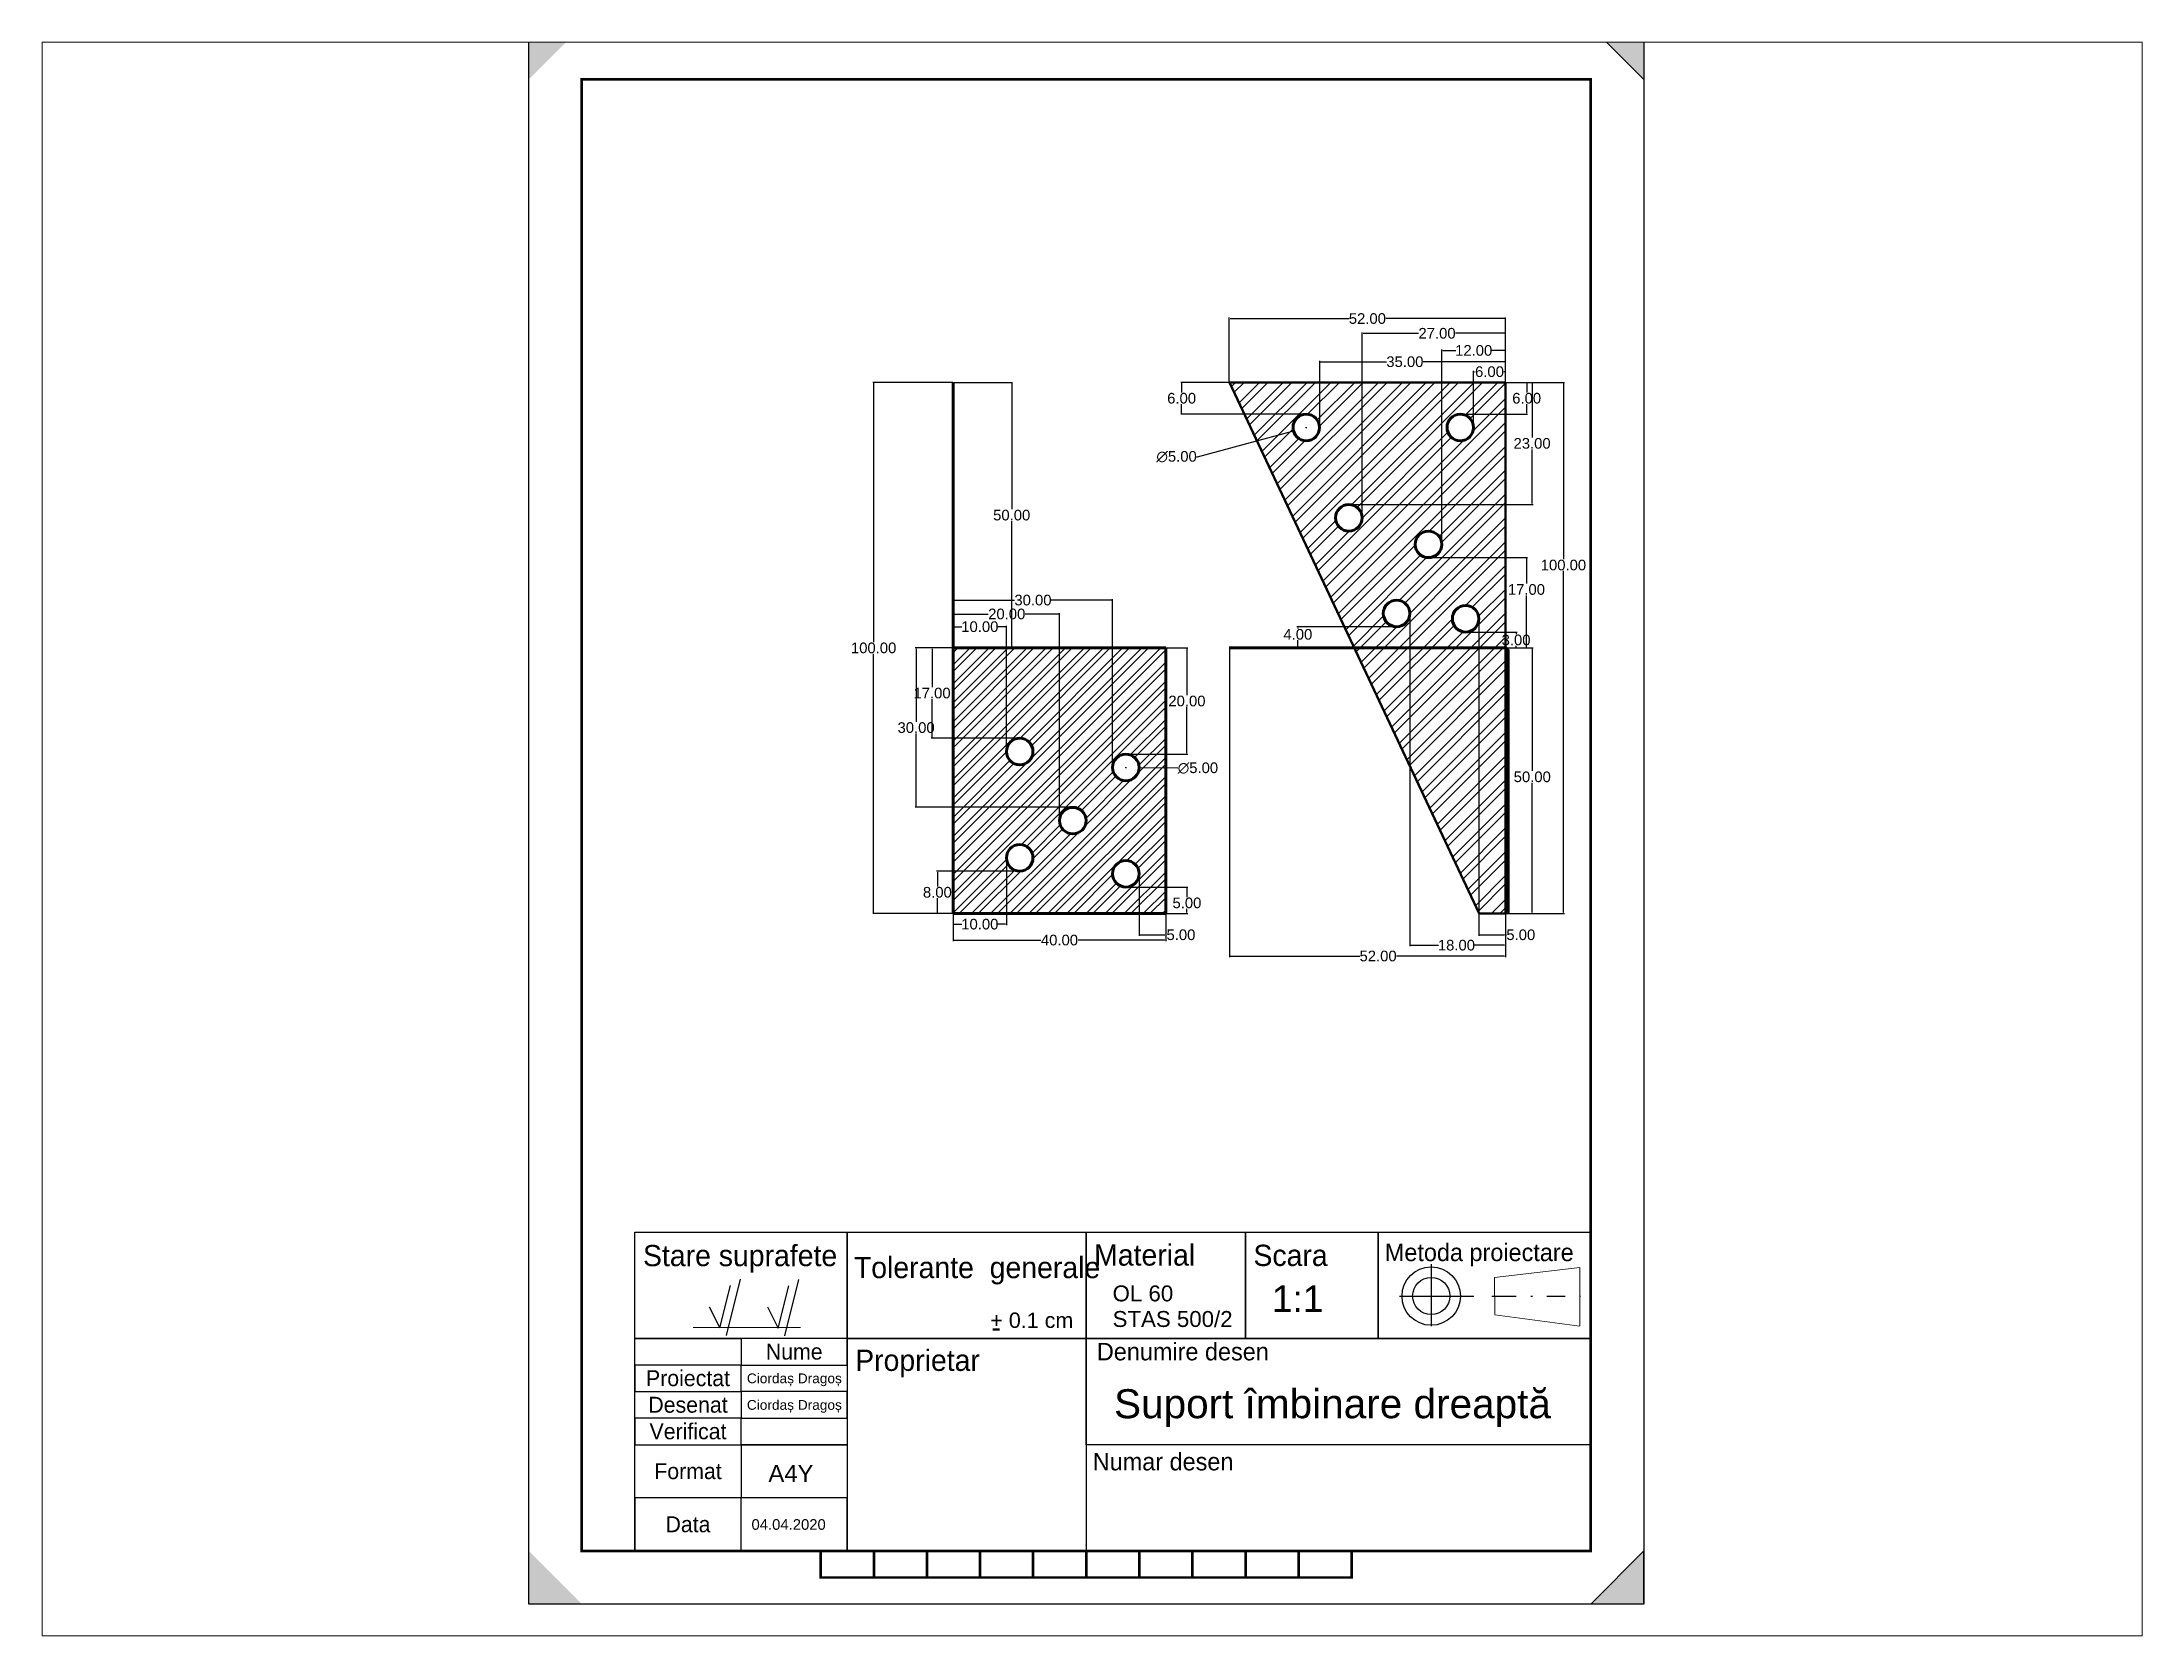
# Paper-space layout 'Layout2' of a CAD drawing. Header units: millimetres. Extents: x 26 to 231, y 20 to 176.
# The model-space entities are those that its viewports show. They can reach past a viewport. Long polylines and large blocks are cut down to what shows.
import ezdxf

# ---------------------------------------------------------------- set-up
doc = ezdxf.new("R2010")
doc.units = ezdxf.units.MM
doc.styles.get("Standard").update_dxf_attribs({"font": 'arial.ttf'})
doc.dimstyles.new('Copy of Standard', dxfattribs={"dimtxt": 2, "dimasz": 0.18, "dimexe": 0.18, "dimexo": 0.0625, "dimgap": 0.09, "dimtad": 0, "dimtih": 1, "dimtoh": 1, "dimzin": 0, "dimdsep": 46, "dimtxsty": 'Standard', "dimcen": 0.09, "dimadec": 0, "dimazin": 0, "dimtfac": 1, "dimtofl": 0, "dimtmove": 0, "dimatfit": 3, "dimfxl": 1, "dimtolj": 1, "dimtzin": 0, "dimarcsym": 0})

psp = doc.layouts.new('Layout2')

msp = doc.modelspace()

# ---------------------------------------------------------------- texts
at = {"color": 0, "lineweight": 20}
for s, height, p in [('OL 60', 3, (30805.442, 46090.537)), ('+ 0.1 cm', 2.8947, (30782.416, 46085.537)), ('STAS 500/2', 3, (30805.442, 46085.718)), ('-', 3.937, (30782.616, 46083.744)), ('A4Y', 3.211, (30740.626, 46056.537))]:
    msp.add_text(s, height=height, dxfattribs=at).set_placement(p)
for s, height, p in [('1:1', 5, (30835.442, 46088.537)), ('Ciordaș Dragoș', 1.84317, (30736.57, 46075.122)), ('Ciordaș Dragoș', 1.84317, (30736.57, 46070.122)), ('Suport îmbinare dreaptă', 5.4623, (30805.711, 46068.537)), ('04.04.2020', 2, (30737.442, 46047.537))]:
    msp.add_text(s, height=height).set_placement(p)
for s, width, heights, insert, char_height, attachment_point in [('\\pxqc,t11;{\\fBahnschrift|b0|i0|c0|p34;Stare suprafete}', 39.6218, [4.375], (30735.292, 46098.556), 4, 5), ('{\\fBahnschrift|b0|i0|c0|p34; Material}', 30, [1.674], (30800.481, 46101.267), 4, 1), ('{\\fBahnschrift|b0|i0|c0|p34; Scara}', 25, [0], (30830.481, 46101.196), 4, 1), ('{\\fBahnschrift|b0|i0|c0|p34; Metoda proiectare}', 40, [0], (30855.481, 46101.412), 3.3, 1), ('{\\fBahnschrift|b0|i0|c0|p34;Tolerante  generale}', 45, [0], (30756.722, 46096.308), 4, 4), ('\\pxqc;{\\fBahnschrift|b0|i0|c0|p34;Nume}', 20, [0], (30745.481, 46081.056), 3, 5), ('{\\fBahnschrift|b0|i0|c0|p34; Proprietar}', 45, [0], (30755.481, 46081.444), 4, 1), ('{\\fBahnschrift|b0|i0|c0|p34;Denumire desen}', 36.40029, [6.189], (30802.481, 46081.056), 3.3, 4), ('\\pxqc;{\\fBahnschrift|b0|i0|c0|p34;Proiectat}', 20, [0], (30725.481, 46076.056), 3, 5), ('{\\fBahnschrift|b0|i0|c0|p34;Desenat}', 20, [0], (30725.481, 46071.056), 3, 5), ('\\pxqc;{\\fBahnschrift|b0|i0|c0|p34;Verificat}', 20, [0], (30725.481, 46066.056), 3, 5), ('\\pxqc;{\\fBahnschrift|b0|i0|c0|p34;Format}', 20, [0], (30725.481, 46058.556), 3, 5), ('{\\fBahnschrift|b0|i0|c0|p34; Numar desen}', 36.36147, [8.047], (30800.481, 46060.345), 3.3, 4), ('\\pxqc;{\\fBahnschrift|b0|i0|c0|p34;Data}', 20, [0], (30725.481, 46048.556), 3, 5)]:
    msp.add_mtext_dynamic_manual_height_columns(s, width=width, gutter_width=12.5, heights=heights, dxfattribs=dict(insert=insert, char_height=char_height, attachment_point=attachment_point))

# ---------------------------------------------------------------- blocks, each defined once
blk = doc.blocks.new('CERCURI')
at = {"color": 0, "lineweight": 140}
for centre in [(137.25, 210.82), (137.25, 190.82)]:
    blk.add_circle(centre, 2.5, dxfattribs=at)
blk = doc.blocks.new('*D2')
at = {"color": 0, "lineweight": -2, "transparency": 16777216}
for p, q in [((30808.5, 46168.54), (30819.62, 46168.54)), ((30819.44, 46168.36), (30819.44, 46166.65)), ((30808.5, 46163.54), (30819.62, 46163.54)), ((30819.44, 46163.72), (30819.44, 46164.43))]:
    blk.add_line(p, q, dxfattribs=at)
at = {"color": 0, "lineweight": 20, "transparency": 16777216}
for points in [[(30819.41, 46168.36), (30819.47, 46168.36), (30819.44, 46168.54)], [(30819.41, 46163.72), (30819.47, 46163.72), (30819.44, 46163.54)]]:
    blk.add_solid(points, dxfattribs=at)
at = {"layer": 'Defpoints', "color": 0, "lineweight": 20, "transparency": 16777216}
for p in [(30808.44, 46168.54), (30808.44, 46163.54), (30819.44, 46163.54)]:
    blk.add_point(p, dxfattribs=at)
at = {"color": 0, "lineweight": 20, "transparency": 16777216, "insert": (30819.44, 46165.54), "char_height": 2, "attachment_point": 5}
blk.add_mtext('\\A1;5.00', dxfattribs=at)
blk = doc.blocks.new('*D3')
at = {"color": 0, "lineweight": -2, "transparency": 16777216}
for p, q in [((30788.38, 46171.54), (30772.26, 46171.54)), ((30772.44, 46171.36), (30772.44, 46168.65)), ((30788.38, 46163.54), (30772.26, 46163.54)), ((30772.44, 46163.72), (30772.44, 46166.43))]:
    blk.add_line(p, q, dxfattribs=at)
at = {"color": 0, "lineweight": 20, "transparency": 16777216}
for points in [[(30772.41, 46171.36), (30772.47, 46171.36), (30772.44, 46171.54)], [(30772.41, 46163.72), (30772.47, 46163.72), (30772.44, 46163.54)]]:
    blk.add_solid(points, dxfattribs=at)
at = {"layer": 'Defpoints', "color": 0, "lineweight": 20, "transparency": 16777216}
for p in [(30788.44, 46171.54), (30772.44, 46163.54), (30788.44, 46163.54)]:
    blk.add_point(p, dxfattribs=at)
at = {"color": 0, "lineweight": 20, "transparency": 16777216, "insert": (30772.44, 46167.54), "char_height": 2, "attachment_point": 5}
blk.add_mtext('\\A1;8.00', dxfattribs=at)
blk = doc.blocks.new('*D4')
at = {"color": 0, "lineweight": -2, "transparency": 16777216}
for p, q in [((30788.38, 46213.54), (30771.26, 46213.54)), ((30771.44, 46213.36), (30771.44, 46206.15)), ((30771.44, 46196.72), (30771.44, 46203.93)), ((30788.38, 46196.54), (30771.26, 46196.54))]:
    blk.add_line(p, q, dxfattribs=at)
at = {"color": 0, "lineweight": 20, "transparency": 16777216}
for points in [[(30771.41, 46213.36), (30771.47, 46213.36), (30771.44, 46213.54)], [(30771.41, 46196.72), (30771.47, 46196.72), (30771.44, 46196.54)]]:
    blk.add_solid(points, dxfattribs=at)
at = {"layer": 'Defpoints', "color": 0, "lineweight": 20, "transparency": 16777216}
for p in [(30771.44, 46213.54), (30788.44, 46213.54), (30788.44, 46196.54)]:
    blk.add_point(p, dxfattribs=at)
at = {"color": 0, "lineweight": 20, "transparency": 16777216, "insert": (30771.44, 46205.04), "char_height": 2, "attachment_point": 5}
blk.add_mtext('\\A1;17.00', dxfattribs=at)
blk = doc.blocks.new('*D5')
at = {"color": 0, "lineweight": -2, "transparency": 16777216}
for p, q in [((30798.38, 46213.54), (30768.26, 46213.54)), ((30768.44, 46213.36), (30768.44, 46199.65)), ((30768.44, 46183.72), (30768.44, 46197.43)), ((30798.38, 46183.54), (30768.26, 46183.54))]:
    blk.add_line(p, q, dxfattribs=at)
at = {"color": 0, "lineweight": 20, "transparency": 16777216}
for points in [[(30768.41, 46213.36), (30768.47, 46213.36), (30768.44, 46213.54)], [(30768.41, 46183.72), (30768.47, 46183.72), (30768.44, 46183.54)]]:
    blk.add_solid(points, dxfattribs=at)
at = {"layer": 'Defpoints', "color": 0, "lineweight": 20, "transparency": 16777216}
for p in [(30768.44, 46213.54), (30798.44, 46213.54), (30798.44, 46183.54)]:
    blk.add_point(p, dxfattribs=at)
at = {"color": 0, "lineweight": 20, "transparency": 16777216, "insert": (30768.44, 46198.54), "char_height": 2, "attachment_point": 5}
blk.add_mtext('\\A1;30.00', dxfattribs=at)
blk = doc.blocks.new('*D6')
at = {"color": 0, "lineweight": -2, "transparency": 16777216}
for p, q in [((30775.44, 46163.47), (30775.44, 46158.36)), ((30815.44, 46163.47), (30815.44, 46158.36)), ((30775.62, 46158.54), (30791.94, 46158.54)), ((30815.26, 46158.54), (30798.94, 46158.54))]:
    blk.add_line(p, q, dxfattribs=at)
at = {"color": 0, "lineweight": 20, "transparency": 16777216}
for points in [[(30775.62, 46158.57), (30775.62, 46158.51), (30775.44, 46158.54)], [(30815.26, 46158.57), (30815.26, 46158.51), (30815.44, 46158.54)]]:
    blk.add_solid(points, dxfattribs=at)
at = {"layer": 'Defpoints', "color": 0, "lineweight": 20, "transparency": 16777216}
for p in [(30775.44, 46163.54), (30815.44, 46163.54), (30815.44, 46158.54)]:
    blk.add_point(p, dxfattribs=at)
at = {"color": 0, "lineweight": 20, "transparency": 16777216, "insert": (30795.44, 46158.54), "char_height": 2, "attachment_point": 5}
blk.add_mtext('\\A1;40.00', dxfattribs=at)
blk = doc.blocks.new('*D7')
at = {"color": 0, "lineweight": -2, "transparency": 16777216}
for p, q in [((30775.38, 46263.54), (30760.26, 46263.54)), ((30760.44, 46263.36), (30760.44, 46214.65)), ((30760.44, 46163.72), (30760.44, 46212.43)), ((30775.38, 46163.54), (30760.26, 46163.54))]:
    blk.add_line(p, q, dxfattribs=at)
at = {"color": 0, "lineweight": 20, "transparency": 16777216}
for points in [[(30760.41, 46263.36), (30760.47, 46263.36), (30760.44, 46263.54)], [(30760.41, 46163.72), (30760.47, 46163.72), (30760.44, 46163.54)]]:
    blk.add_solid(points, dxfattribs=at)
at = {"layer": 'Defpoints', "color": 0, "lineweight": 20, "transparency": 16777216}
for p in [(30775.44, 46263.54), (30760.44, 46163.54), (30775.44, 46163.54)]:
    blk.add_point(p, dxfattribs=at)
at = {"color": 0, "lineweight": 20, "transparency": 16777216, "insert": (30760.44, 46213.54), "char_height": 2, "attachment_point": 5}
blk.add_mtext('\\A1;100.00', dxfattribs=at)
blk = doc.blocks.new('*D8')
at = {"color": 0, "lineweight": -2, "transparency": 16777216}
for p, q in [((30807.85, 46191.04), (30808.03, 46191.04)), ((30807.94, 46190.95), (30807.94, 46191.13)), ((30817.73, 46190.92), (30810.62, 46191))]:
    blk.add_line(p, q, dxfattribs=at)
at = {"color": 0, "lineweight": 20, "transparency": 16777216}
blk.add_solid([(30810.62, 46191.03), (30810.62, 46190.97), (30810.44, 46191.01)], dxfattribs=at)
at = {"layer": 'Defpoints', "color": 0, "lineweight": 20, "transparency": 16777216}
for p in [(30805.44, 46191.07), (30810.44, 46191.01)]:
    blk.add_point(p, dxfattribs=at)
at = {"color": 0, "lineweight": 20, "transparency": 16777216, "insert": (30821.51, 46190.92), "char_height": 2, "attachment_point": 5}
blk.add_mtext('\\A1;∅5.00', dxfattribs=at)
blk = doc.blocks.new('*D9')
at = {"color": 0, "lineweight": -2, "transparency": 16777216}
for p, q in [((30807.5, 46213.54), (30819.62, 46213.54)), ((30819.44, 46213.36), (30819.44, 46204.65)), ((30819.44, 46193.72), (30819.44, 46202.43)), ((30807.5, 46193.54), (30819.62, 46193.54))]:
    blk.add_line(p, q, dxfattribs=at)
at = {"color": 0, "lineweight": 20, "transparency": 16777216}
for points in [[(30819.41, 46213.36), (30819.47, 46213.36), (30819.44, 46213.54)], [(30819.41, 46193.72), (30819.47, 46193.72), (30819.44, 46193.54)]]:
    blk.add_solid(points, dxfattribs=at)
at = {"layer": 'Defpoints', "color": 0, "lineweight": 20, "transparency": 16777216}
for p in [(30807.44, 46213.54), (30819.44, 46213.54), (30807.44, 46193.54)]:
    blk.add_point(p, dxfattribs=at)
at = {"color": 0, "lineweight": 20, "transparency": 16777216, "insert": (30819.44, 46203.54), "char_height": 2, "attachment_point": 5}
blk.add_mtext('\\A1;20.00', dxfattribs=at)
blk = doc.blocks.new('*D10')
at = {"color": 0, "lineweight": -2, "transparency": 16777216}
for p, q in [((30775.5, 46263.54), (30786.62, 46263.54)), ((30786.44, 46263.36), (30786.44, 46239.65)), ((30786.44, 46213.72), (30786.44, 46237.43)), ((30775.5, 46213.54), (30786.62, 46213.54))]:
    blk.add_line(p, q, dxfattribs=at)
at = {"color": 0, "lineweight": 20, "transparency": 16777216}
for points in [[(30786.41, 46263.36), (30786.47, 46263.36), (30786.44, 46263.54)], [(30786.41, 46213.72), (30786.47, 46213.72), (30786.44, 46213.54)]]:
    blk.add_solid(points, dxfattribs=at)
at = {"layer": 'Defpoints', "color": 0, "lineweight": 20, "transparency": 16777216}
for p in [(30775.44, 46263.54), (30775.44, 46213.54), (30786.44, 46213.54)]:
    blk.add_point(p, dxfattribs=at)
at = {"color": 0, "lineweight": 20, "transparency": 16777216, "insert": (30786.44, 46238.54), "char_height": 2, "attachment_point": 5}
blk.add_mtext('\\A1;50.00', dxfattribs=at)
blk = doc.blocks.new('*D11')
at = {"color": 0, "lineweight": -2, "transparency": 16777216}
for p, q in [((30827.42, 46263.6), (30827.42, 46275.72)), ((30827.6, 46275.54), (30849.96, 46275.54)), ((30879.24, 46275.54), (30856.88, 46275.54)), ((30879.42, 46263.6), (30879.42, 46275.72))]:
    blk.add_line(p, q, dxfattribs=at)
at = {"color": 0, "lineweight": 20, "transparency": 16777216}
for points in [[(30827.6, 46275.57), (30827.6, 46275.51), (30827.42, 46275.54)], [(30879.24, 46275.57), (30879.24, 46275.51), (30879.42, 46275.54)]]:
    blk.add_solid(points, dxfattribs=at)
at = {"layer": 'Defpoints', "color": 0, "lineweight": 20, "transparency": 16777216}
for p in [(30879.42, 46275.54), (30827.42, 46263.54), (30879.42, 46263.54)]:
    blk.add_point(p, dxfattribs=at)
at = {"color": 0, "lineweight": 20, "transparency": 16777216, "insert": (30853.42, 46275.54), "char_height": 2, "attachment_point": 5}
blk.add_mtext('\\A1;52.00', dxfattribs=at)
blk = doc.blocks.new('*D12')
at = {"color": 0, "lineweight": -2, "transparency": 16777216}
for p, q in [((30879.48, 46263.54), (30890.52, 46263.54)), ((30890.34, 46263.36), (30890.34, 46230.25)), ((30890.34, 46163.72), (30890.34, 46228.03)), ((30879.48, 46163.54), (30890.52, 46163.54))]:
    blk.add_line(p, q, dxfattribs=at)
at = {"color": 0, "lineweight": 20, "transparency": 16777216}
for points in [[(30890.31, 46263.36), (30890.37, 46263.36), (30890.34, 46263.54)], [(30890.31, 46163.72), (30890.37, 46163.72), (30890.34, 46163.54)]]:
    blk.add_solid(points, dxfattribs=at)
at = {"layer": 'Defpoints', "color": 0, "lineweight": 20, "transparency": 16777216}
for p in [(30879.42, 46263.54), (30879.42, 46163.54), (30890.34, 46163.54)]:
    blk.add_point(p, dxfattribs=at)
at = {"color": 0, "lineweight": 20, "transparency": 16777216, "insert": (30890.34, 46229.14), "char_height": 2, "attachment_point": 5}
blk.add_mtext('\\A1;100.00', dxfattribs=at)
blk = doc.blocks.new('*D13')
at = {"color": 0, "lineweight": -2, "transparency": 16777216}
for p, q in [((30872.48, 46216.54), (30881.6, 46216.54)), ((30881.42, 46216.36), (30881.42, 46216.15)), ((30872.48, 46213.54), (30881.6, 46213.54)), ((30881.42, 46213.72), (30881.42, 46213.93))]:
    blk.add_line(p, q, dxfattribs=at)
at = {"color": 0, "lineweight": 20, "transparency": 16777216}
for points in [[(30881.39, 46216.36), (30881.45, 46216.36), (30881.42, 46216.54)], [(30881.39, 46213.72), (30881.45, 46213.72), (30881.42, 46213.54)]]:
    blk.add_solid(points, dxfattribs=at)
at = {"layer": 'Defpoints', "color": 0, "lineweight": 20, "transparency": 16777216}
for p in [(30872.42, 46216.54), (30872.42, 46213.54), (30881.42, 46213.54)]:
    blk.add_point(p, dxfattribs=at)
at = {"color": 0, "lineweight": 20, "transparency": 16777216, "insert": (30881.42, 46215.04), "char_height": 2, "attachment_point": 5}
blk.add_mtext('\\A1;3.00', dxfattribs=at)
blk = doc.blocks.new('*D14')
at = {"color": 0, "lineweight": -2, "transparency": 16777216}
for p, q in [((30865.48, 46230.54), (30883.55, 46230.54)), ((30883.37, 46230.36), (30883.37, 46225.65)), ((30883.37, 46213.72), (30883.37, 46223.43)), ((30865.48, 46213.54), (30883.55, 46213.54))]:
    blk.add_line(p, q, dxfattribs=at)
at = {"color": 0, "lineweight": 20, "transparency": 16777216}
for points in [[(30883.34, 46230.36), (30883.4, 46230.36), (30883.37, 46230.54)], [(30883.34, 46213.72), (30883.4, 46213.72), (30883.37, 46213.54)]]:
    blk.add_solid(points, dxfattribs=at)
at = {"layer": 'Defpoints', "color": 0, "lineweight": 20, "transparency": 16777216}
for p in [(30865.42, 46230.54), (30865.42, 46213.54), (30883.37, 46213.54)]:
    blk.add_point(p, dxfattribs=at)
at = {"color": 0, "lineweight": 20, "transparency": 16777216, "insert": (30883.37, 46224.54), "char_height": 2, "attachment_point": 5}
blk.add_mtext('\\A1;17.00', dxfattribs=at)
blk = doc.blocks.new('*D15')
at = {"color": 0, "lineweight": -2, "transparency": 16777216}
for p, q in [((30871.48, 46263.54), (30883.6, 46263.54)), ((30883.42, 46263.36), (30883.42, 46261.65)), ((30883.42, 46257.72), (30883.42, 46259.43)), ((30871.48, 46257.54), (30883.6, 46257.54))]:
    blk.add_line(p, q, dxfattribs=at)
at = {"color": 0, "lineweight": 20, "transparency": 16777216}
for points in [[(30883.39, 46263.36), (30883.45, 46263.36), (30883.42, 46263.54)], [(30883.39, 46257.72), (30883.45, 46257.72), (30883.42, 46257.54)]]:
    blk.add_solid(points, dxfattribs=at)
at = {"layer": 'Defpoints', "color": 0, "lineweight": 20, "transparency": 16777216}
for p in [(30871.42, 46263.54), (30883.42, 46263.54), (30871.42, 46257.54)]:
    blk.add_point(p, dxfattribs=at)
at = {"color": 0, "lineweight": 20, "transparency": 16777216, "insert": (30883.42, 46260.54), "char_height": 2, "attachment_point": 5}
blk.add_mtext('\\A1;6.00', dxfattribs=at)
blk = doc.blocks.new('*D16')
at = {"color": 0, "lineweight": -2, "transparency": 16777216}
for p, q in [((30775.44, 46190.6), (30775.44, 46222.72)), ((30775.62, 46222.54), (30786.98, 46222.54)), ((30805.26, 46222.54), (30793.9, 46222.54)), ((30805.44, 46190.6), (30805.44, 46222.72))]:
    blk.add_line(p, q, dxfattribs=at)
at = {"color": 0, "lineweight": 20, "transparency": 16777216}
for points in [[(30775.62, 46222.57), (30775.62, 46222.51), (30775.44, 46222.54)], [(30805.26, 46222.57), (30805.26, 46222.51), (30805.44, 46222.54)]]:
    blk.add_solid(points, dxfattribs=at)
at = {"layer": 'Defpoints', "color": 0, "lineweight": 20, "transparency": 16777216}
for p in [(30775.44, 46222.54), (30775.44, 46190.54), (30805.44, 46190.54)]:
    blk.add_point(p, dxfattribs=at)
at = {"color": 0, "lineweight": 20, "transparency": 16777216, "insert": (30790.44, 46222.54), "char_height": 2, "attachment_point": 5}
blk.add_mtext('\\A1;30.00', dxfattribs=at)
blk = doc.blocks.new('*D17')
at = {"color": 0, "lineweight": -2, "transparency": 16777216}
for p, q in [((30873.42, 46255.6), (30873.42, 46265.72)), ((30879.42, 46255.6), (30879.42, 46265.72)), ((30873.6, 46265.54), (30873.73, 46265.54)), ((30879.24, 46265.54), (30879.11, 46265.54))]:
    blk.add_line(p, q, dxfattribs=at)
at = {"color": 0, "lineweight": 20, "transparency": 16777216}
for points in [[(30873.6, 46265.57), (30873.6, 46265.51), (30873.42, 46265.54)], [(30879.24, 46265.57), (30879.24, 46265.51), (30879.42, 46265.54)]]:
    blk.add_solid(points, dxfattribs=at)
at = {"layer": 'Defpoints', "color": 0, "lineweight": 20, "transparency": 16777216}
for p in [(30879.42, 46265.54), (30873.42, 46255.54), (30879.42, 46255.54)]:
    blk.add_point(p, dxfattribs=at)
at = {"color": 0, "lineweight": 20, "transparency": 16777216, "insert": (30876.42, 46265.54), "char_height": 2, "attachment_point": 5}
blk.add_mtext('\\A1;6.00', dxfattribs=at)
blk = doc.blocks.new('*D18')
at = {"color": 0, "lineweight": -2, "transparency": 16777216}
for p, q in [((30852.42, 46237.6), (30852.42, 46272.95)), ((30852.6, 46272.77), (30863.06, 46272.77)), ((30879.24, 46272.77), (30870.02, 46272.77)), ((30879.42, 46237.6), (30879.42, 46272.95))]:
    blk.add_line(p, q, dxfattribs=at)
at = {"color": 0, "lineweight": 20, "transparency": 16777216}
for points in [[(30852.6, 46272.8), (30852.6, 46272.74), (30852.42, 46272.77)], [(30879.24, 46272.8), (30879.24, 46272.74), (30879.42, 46272.77)]]:
    blk.add_solid(points, dxfattribs=at)
at = {"layer": 'Defpoints', "color": 0, "lineweight": 20, "transparency": 16777216}
for p in [(30879.42, 46272.77), (30852.42, 46237.54), (30879.42, 46237.54)]:
    blk.add_point(p, dxfattribs=at)
at = {"color": 0, "lineweight": 20, "transparency": 16777216, "insert": (30866.54, 46272.77), "char_height": 2, "attachment_point": 5}
blk.add_mtext('\\A1;27.00', dxfattribs=at)
blk = doc.blocks.new('*D19')
at = {"color": 0, "lineweight": -2, "transparency": 16777216}
for p, q in [((30775.44, 46193.6), (30775.44, 46217.72)), ((30775.62, 46217.54), (30777.08, 46217.54)), ((30785.26, 46217.54), (30783.81, 46217.54)), ((30785.44, 46193.6), (30785.44, 46217.72))]:
    blk.add_line(p, q, dxfattribs=at)
at = {"color": 0, "lineweight": 20, "transparency": 16777216}
for points in [[(30775.62, 46217.57), (30775.62, 46217.51), (30775.44, 46217.54)], [(30785.26, 46217.57), (30785.26, 46217.51), (30785.44, 46217.54)]]:
    blk.add_solid(points, dxfattribs=at)
at = {"layer": 'Defpoints', "color": 0, "lineweight": 20, "transparency": 16777216}
for p in [(30775.44, 46217.54), (30775.44, 46193.54), (30785.44, 46193.54)]:
    blk.add_point(p, dxfattribs=at)
at = {"color": 0, "lineweight": 20, "transparency": 16777216, "insert": (30780.44, 46217.54), "char_height": 2, "attachment_point": 5}
blk.add_mtext('\\A1;10.00', dxfattribs=at)
blk = doc.blocks.new('*D20')
at = {"color": 0, "lineweight": -2, "transparency": 16777216}
for p, q in [((30775.44, 46180.6), (30775.44, 46220.11)), ((30775.62, 46219.93), (30782.03, 46219.93)), ((30795.26, 46219.93), (30788.99, 46219.93)), ((30795.44, 46180.6), (30795.44, 46220.11))]:
    blk.add_line(p, q, dxfattribs=at)
at = {"color": 0, "lineweight": 20, "transparency": 16777216}
for points in [[(30775.62, 46219.96), (30775.62, 46219.9), (30775.44, 46219.93)], [(30795.26, 46219.96), (30795.26, 46219.9), (30795.44, 46219.93)]]:
    blk.add_solid(points, dxfattribs=at)
at = {"layer": 'Defpoints', "color": 0, "lineweight": 20, "transparency": 16777216}
for p in [(30775.44, 46219.93), (30775.44, 46180.54), (30795.44, 46180.54)]:
    blk.add_point(p, dxfattribs=at)
at = {"color": 0, "lineweight": 20, "transparency": 16777216, "insert": (30785.51, 46219.93), "char_height": 2, "attachment_point": 5}
blk.add_mtext('\\A1;20.00', dxfattribs=at)
blk = doc.blocks.new('*D21')
at = {"color": 0, "lineweight": -2, "transparency": 16777216}
for p, q in [((30775.44, 46174.47), (30775.44, 46161.36)), ((30785.44, 46174.47), (30785.44, 46161.36)), ((30775.62, 46161.54), (30777.08, 46161.54)), ((30785.26, 46161.54), (30783.81, 46161.54))]:
    blk.add_line(p, q, dxfattribs=at)
at = {"color": 0, "lineweight": 20, "transparency": 16777216}
for points in [[(30775.62, 46161.57), (30775.62, 46161.51), (30775.44, 46161.54)], [(30785.26, 46161.57), (30785.26, 46161.51), (30785.44, 46161.54)]]:
    blk.add_solid(points, dxfattribs=at)
at = {"layer": 'Defpoints', "color": 0, "lineweight": 20, "transparency": 16777216}
for p in [(30775.44, 46174.54), (30785.44, 46174.54), (30775.44, 46161.54)]:
    blk.add_point(p, dxfattribs=at)
at = {"color": 0, "lineweight": 20, "transparency": 16777216, "insert": (30780.44, 46161.54), "char_height": 2, "attachment_point": 5}
blk.add_mtext('\\A1;10.00', dxfattribs=at)
blk = doc.blocks.new('*D22')
at = {"color": 0, "lineweight": -2, "transparency": 16777216}
for p, q in [((30810.44, 46170.47), (30810.44, 46159.36)), ((30815.44, 46170.47), (30815.44, 46159.36)), ((30810.62, 46159.54), (30815.26, 46159.54)), ((30815.44, 46159.54), (30815.62, 46159.54))]:
    blk.add_line(p, q, dxfattribs=at)
at = {"color": 0, "lineweight": 20, "transparency": 16777216}
for points in [[(30810.62, 46159.57), (30810.62, 46159.51), (30810.44, 46159.54)], [(30815.26, 46159.57), (30815.26, 46159.51), (30815.44, 46159.54)]]:
    blk.add_solid(points, dxfattribs=at)
at = {"layer": 'Defpoints', "color": 0, "lineweight": 20, "transparency": 16777216}
for p in [(30810.44, 46170.54), (30815.44, 46170.54), (30815.44, 46159.54)]:
    blk.add_point(p, dxfattribs=at)
at = {"color": 0, "lineweight": 20, "transparency": 16777216, "insert": (30818.31, 46159.54), "char_height": 2, "attachment_point": 5}
blk.add_mtext('\\A1;5.00', dxfattribs=at)
blk = doc.blocks.new('*D23')
at = {"color": 0, "lineweight": -2, "transparency": 16777216}
for p, q in [((30867.44, 46232.6), (30867.44, 46269.72)), ((30879.44, 46232.6), (30879.44, 46269.72)), ((30867.62, 46269.54), (30870.08, 46269.54)), ((30879.26, 46269.54), (30876.81, 46269.54))]:
    blk.add_line(p, q, dxfattribs=at)
at = {"color": 0, "lineweight": 20, "transparency": 16777216}
for points in [[(30867.62, 46269.57), (30867.62, 46269.51), (30867.44, 46269.54)], [(30879.26, 46269.57), (30879.26, 46269.51), (30879.44, 46269.54)]]:
    blk.add_solid(points, dxfattribs=at)
at = {"layer": 'Defpoints', "color": 0, "lineweight": 20, "transparency": 16777216}
for p in [(30879.44, 46269.54), (30867.44, 46232.54), (30879.44, 46232.54)]:
    blk.add_point(p, dxfattribs=at)
at = {"color": 0, "lineweight": 20, "transparency": 16777216, "insert": (30873.44, 46269.54), "char_height": 2, "attachment_point": 5}
blk.add_mtext('\\A1;12.00', dxfattribs=at)
blk = doc.blocks.new('*D24')
at = {"color": 0, "lineweight": -2, "transparency": 16777216}
for p, q in [((30844.44, 46254.6), (30844.44, 46267.6)), ((30844.62, 46267.42), (30857.02, 46267.42)), ((30879.26, 46267.42), (30863.94, 46267.42)), ((30879.44, 46254.6), (30879.44, 46267.6))]:
    blk.add_line(p, q, dxfattribs=at)
at = {"color": 0, "lineweight": 20, "transparency": 16777216}
for points in [[(30844.62, 46267.45), (30844.62, 46267.39), (30844.44, 46267.42)], [(30879.26, 46267.45), (30879.26, 46267.39), (30879.44, 46267.42)]]:
    blk.add_solid(points, dxfattribs=at)
at = {"layer": 'Defpoints', "color": 0, "lineweight": 20, "transparency": 16777216}
for p in [(30879.44, 46267.42), (30844.44, 46254.54), (30879.44, 46254.54)]:
    blk.add_point(p, dxfattribs=at)
at = {"color": 0, "lineweight": 20, "transparency": 16777216, "insert": (30860.48, 46267.42), "char_height": 2, "attachment_point": 5}
blk.add_mtext('\\A1;35.00', dxfattribs=at)
blk = doc.blocks.new('*D25')
at = {"color": 0, "lineweight": -2, "transparency": 16777216}
for p, q in [((30841.38, 46263.54), (30818.26, 46263.54)), ((30818.44, 46263.36), (30818.44, 46261.65)), ((30818.44, 46257.72), (30818.44, 46259.43)), ((30841.38, 46257.54), (30818.26, 46257.54))]:
    blk.add_line(p, q, dxfattribs=at)
at = {"color": 0, "lineweight": 20, "transparency": 16777216}
for points in [[(30818.41, 46263.36), (30818.47, 46263.36), (30818.44, 46263.54)], [(30818.41, 46257.72), (30818.47, 46257.72), (30818.44, 46257.54)]]:
    blk.add_solid(points, dxfattribs=at)
at = {"layer": 'Defpoints', "color": 0, "lineweight": 20, "transparency": 16777216}
for p in [(30818.44, 46263.54), (30841.44, 46263.54), (30841.44, 46257.54)]:
    blk.add_point(p, dxfattribs=at)
at = {"color": 0, "lineweight": 20, "transparency": 16777216, "insert": (30818.44, 46260.54), "char_height": 2, "attachment_point": 5}
blk.add_mtext('\\A1;6.00', dxfattribs=at)
blk = doc.blocks.new('*D26')
at = {"color": 0, "lineweight": -2, "transparency": 16777216}
for p, q in [((30850.5, 46263.54), (30884.62, 46263.54)), ((30884.44, 46263.36), (30884.44, 46253.15)), ((30884.44, 46240.72), (30884.44, 46250.93)), ((30850.5, 46240.54), (30884.62, 46240.54))]:
    blk.add_line(p, q, dxfattribs=at)
at = {"color": 0, "lineweight": 20, "transparency": 16777216}
for points in [[(30884.41, 46263.36), (30884.47, 46263.36), (30884.44, 46263.54)], [(30884.41, 46240.72), (30884.47, 46240.72), (30884.44, 46240.54)]]:
    blk.add_solid(points, dxfattribs=at)
at = {"layer": 'Defpoints', "color": 0, "lineweight": 20, "transparency": 16777216}
for p in [(30850.44, 46263.54), (30884.44, 46263.54), (30850.44, 46240.54)]:
    blk.add_point(p, dxfattribs=at)
at = {"color": 0, "lineweight": 20, "transparency": 16777216, "insert": (30884.44, 46252.04), "char_height": 2, "attachment_point": 5}
blk.add_mtext('\\A1;23.00', dxfattribs=at)
blk = doc.blocks.new('*D27')
at = {"color": 0, "lineweight": -2, "transparency": 16777216}
for p, q in [((30821.44, 46249.54), (30839.33, 46254.35)), ((30841.83, 46255.04), (30842.01, 46255.04)), ((30841.92, 46254.95), (30841.92, 46255.13)), ((30821.26, 46249.54), (30821.44, 46249.54))]:
    blk.add_line(p, q, dxfattribs=at)
at = {"color": 0, "lineweight": 20, "transparency": 16777216}
blk.add_solid([(30839.32, 46254.37), (30839.34, 46254.32), (30839.51, 46254.39)], dxfattribs=at)
at = {"layer": 'Defpoints', "color": 0, "lineweight": 20, "transparency": 16777216}
for p in [(30839.51, 46254.39), (30844.34, 46255.69)]:
    blk.add_point(p, dxfattribs=at)
at = {"color": 0, "lineweight": 20, "transparency": 16777216, "insert": (30817.49, 46249.54), "char_height": 2, "attachment_point": 5}
blk.add_mtext('\\A1;∅5.00', dxfattribs=at)
blk = doc.blocks.new('*D28')
at = {"color": 0, "lineweight": -2, "transparency": 16777216}
for p, q in [((30859.38, 46217.54), (30840.15, 46217.54)), ((30840.33, 46217.36), (30840.33, 46217.2)), ((30840.33, 46213.72), (30840.33, 46214.98)), ((30859.38, 46213.54), (30840.15, 46213.54))]:
    blk.add_line(p, q, dxfattribs=at)
at = {"color": 0, "lineweight": 20, "transparency": 16777216}
for points in [[(30840.3, 46217.36), (30840.36, 46217.36), (30840.33, 46217.54)], [(30840.3, 46213.72), (30840.36, 46213.72), (30840.33, 46213.54)]]:
    blk.add_solid(points, dxfattribs=at)
at = {"layer": 'Defpoints', "color": 0, "lineweight": 20, "transparency": 16777216}
for p in [(30859.44, 46217.54), (30840.33, 46213.54), (30859.44, 46213.54)]:
    blk.add_point(p, dxfattribs=at)
at = {"color": 0, "lineweight": 20, "transparency": 16777216, "insert": (30840.33, 46216.09), "char_height": 2, "attachment_point": 5}
blk.add_mtext('\\A1;4.00', dxfattribs=at)
blk = doc.blocks.new('*D29')
at = {"color": 0, "lineweight": -2, "transparency": 16777216}
for p, q in [((30861.44, 46220.47), (30861.44, 46157.4)), ((30879.44, 46220.47), (30879.44, 46157.4)), ((30861.62, 46157.58), (30866.82, 46157.58)), ((30879.26, 46157.58), (30873.56, 46157.58))]:
    blk.add_line(p, q, dxfattribs=at)
at = {"color": 0, "lineweight": 20, "transparency": 16777216}
for points in [[(30861.62, 46157.61), (30861.62, 46157.55), (30861.44, 46157.58)], [(30879.26, 46157.61), (30879.26, 46157.55), (30879.44, 46157.58)]]:
    blk.add_solid(points, dxfattribs=at)
at = {"layer": 'Defpoints', "color": 0, "lineweight": 20, "transparency": 16777216}
for p in [(30861.44, 46220.54), (30879.44, 46220.54), (30879.44, 46157.58)]:
    blk.add_point(p, dxfattribs=at)
at = {"color": 0, "lineweight": 20, "transparency": 16777216, "insert": (30870.19, 46157.58), "char_height": 2, "attachment_point": 5}
blk.add_mtext('\\A1;18.00', dxfattribs=at)
blk = doc.blocks.new('*D31')
at = {"color": 0, "lineweight": -2, "transparency": 16777216}
for p, q in [((30827.44, 46213.47), (30827.44, 46155.36)), ((30879.44, 46213.47), (30879.44, 46155.36)), ((30827.62, 46155.54), (30851.98, 46155.54)), ((30879.26, 46155.54), (30858.9, 46155.54))]:
    blk.add_line(p, q, dxfattribs=at)
at = {"color": 0, "lineweight": 20, "transparency": 16777216}
for points in [[(30827.62, 46155.57), (30827.62, 46155.51), (30827.44, 46155.54)], [(30879.26, 46155.57), (30879.26, 46155.51), (30879.44, 46155.54)]]:
    blk.add_solid(points, dxfattribs=at)
at = {"layer": 'Defpoints', "color": 0, "lineweight": 20, "transparency": 16777216}
for p in [(30827.44, 46213.54), (30879.44, 46213.54), (30879.44, 46155.54)]:
    blk.add_point(p, dxfattribs=at)
at = {"color": 0, "lineweight": 20, "transparency": 16777216, "insert": (30855.44, 46155.54), "char_height": 2, "attachment_point": 5}
blk.add_mtext('\\A1;52.00', dxfattribs=at)
blk = doc.blocks.new('*D32')
at = {"color": 0, "lineweight": -2, "transparency": 16777216}
for p, q in [((30878.5, 46213.54), (30884.65, 46213.54)), ((30884.47, 46213.36), (30884.47, 46190.38)), ((30884.47, 46163.72), (30884.47, 46188.16)), ((30878.5, 46163.54), (30884.65, 46163.54))]:
    blk.add_line(p, q, dxfattribs=at)
at = {"color": 0, "lineweight": 20, "transparency": 16777216}
for points in [[(30884.44, 46213.36), (30884.5, 46213.36), (30884.47, 46213.54)], [(30884.44, 46163.72), (30884.5, 46163.72), (30884.47, 46163.54)]]:
    blk.add_solid(points, dxfattribs=at)
at = {"layer": 'Defpoints', "color": 0, "lineweight": 20, "transparency": 16777216}
for p in [(30878.44, 46213.54), (30878.44, 46163.54), (30884.47, 46163.54)]:
    blk.add_point(p, dxfattribs=at)
at = {"color": 0, "lineweight": 20, "transparency": 16777216, "insert": (30884.47, 46189.27), "char_height": 2, "attachment_point": 5}
blk.add_mtext('\\A1;50.00', dxfattribs=at)
blk = doc.blocks.new('*D33')
at = {"color": 0, "lineweight": -2, "transparency": 16777216}
for p, q in [((30874.44, 46218.47), (30874.44, 46159.36)), ((30879.44, 46218.47), (30879.44, 46159.36)), ((30874.62, 46159.54), (30879.26, 46159.54)), ((30879.44, 46159.54), (30879.62, 46159.54))]:
    blk.add_line(p, q, dxfattribs=at)
at = {"color": 0, "lineweight": 20, "transparency": 16777216}
for points in [[(30874.62, 46159.57), (30874.62, 46159.51), (30874.44, 46159.54)], [(30879.26, 46159.57), (30879.26, 46159.51), (30879.44, 46159.54)]]:
    blk.add_solid(points, dxfattribs=at)
at = {"layer": 'Defpoints', "color": 0, "lineweight": 20, "transparency": 16777216}
for p in [(30874.44, 46218.54), (30879.44, 46218.54), (30879.44, 46159.54)]:
    blk.add_point(p, dxfattribs=at)
at = {"color": 0, "lineweight": 20, "transparency": 16777216, "insert": (30882.31, 46159.54), "char_height": 2, "attachment_point": 5}
blk.add_mtext('\\A1;5.00', dxfattribs=at)

# ---------------------------------------------------------------- dimensions: what is measured, and where the dimension line sits
at = {"color": 0, "lineweight": 20}
for base, p1, p2, picture, middle in [((30879.421, 46275.542), (30827.421, 46263.542), (30879.421, 46263.542), '*D11', (30853.421, 46275.542)), ((30879.421, 46272.766), (30852.421, 46237.542), (30879.421, 46237.542), '*D18', (30866.538, 46272.766)), ((30879.442, 46269.537), (30867.442, 46232.537), (30879.442, 46232.537), '*D23', (30873.442, 46269.537)), ((30879.442, 46267.419), (30844.442, 46254.537), (30879.442, 46254.537), '*D24', (30860.476, 46267.419)), ((30775.442, 46222.537), (30805.442, 46190.537), (30775.442, 46190.537), '*D16', (30790.442, 46222.537)), ((30775.442, 46219.932), (30795.442, 46180.537), (30775.442, 46180.537), '*D20', (30785.507, 46219.932)), ((30775.442, 46217.537), (30785.442, 46193.537), (30775.442, 46193.537), '*D19', (30780.442, 46217.537)), ((30879.442, 46157.575), (30861.442, 46220.537), (30879.442, 46220.537), '*D29', (30870.191, 46157.575)), ((30879.442, 46155.537), (30827.442, 46213.537), (30879.442, 46213.537), '*D31', (30855.442, 46155.537)), ((30815.442, 46158.537), (30775.442, 46163.537), (30815.442, 46163.537), '*D6', (30795.442, 46158.537))]:
    dim = msp.add_linear_dim(base=base, p1=p1, p2=p2, dimstyle='Copy of Standard', dxfattribs=at)
    dim.commit()
    dim.dimension.update_dxf_attribs({"geometry": picture, "text_midpoint": middle, "dimtype": 160})
for base, p1, p2, picture, middle in [((30879.421, 46265.542), (30873.421, 46255.542), (30879.421, 46255.542), '*D17', (30876.421, 46265.542)), ((30879.442, 46159.537), (30874.442, 46218.537), (30879.442, 46218.537), '*D33', (30882.306, 46159.537)), ((30775.442, 46161.537), (30785.442, 46174.537), (30775.442, 46174.537), '*D21', (30780.442, 46161.537)), ((30815.442, 46159.537), (30810.442, 46170.537), (30815.442, 46170.537), '*D22', (30818.306, 46159.537))]:
    dim = msp.add_linear_dim(base=base, p1=p1, p2=p2, dimstyle='Copy of Standard', dxfattribs=at)
    dim.commit()
    dim.dimension.update_dxf_attribs({"geometry": picture, "text_midpoint": middle})
for base, p1, p2, picture, middle in [((30760.442, 46163.537), (30775.442, 46263.537), (30775.442, 46163.537), '*D7', (30760.442, 46213.537)), ((30786.442, 46213.537), (30775.442, 46263.537), (30775.442, 46213.537), '*D10', (30786.442, 46238.537)), ((30818.442, 46263.537), (30841.442, 46257.537), (30841.442, 46263.537), '*D25', (30818.442, 46260.537)), ((30884.442, 46263.537), (30850.442, 46240.537), (30850.442, 46263.537), '*D26', (30884.442, 46252.037)), ((30883.421, 46263.542), (30871.421, 46257.542), (30871.421, 46263.542), '*D15', (30883.421, 46260.542)), ((30881.421, 46213.542), (30872.421, 46216.542), (30872.421, 46213.542), '*D13', (30881.421, 46215.042)), ((30768.442, 46213.537), (30798.442, 46183.537), (30798.442, 46213.537), '*D5', (30768.442, 46198.537)), ((30771.442, 46213.537), (30788.442, 46196.537), (30788.442, 46213.537), '*D4', (30771.442, 46205.037)), ((30772.442, 46163.537), (30788.442, 46171.537), (30788.442, 46163.537), '*D3', (30772.442, 46167.537))]:
    dim = msp.add_linear_dim(base=base, p1=p1, p2=p2, angle=90, dimstyle='Copy of Standard', dxfattribs=at)
    dim.commit()
    dim.dimension.update_dxf_attribs({"geometry": picture, "text_midpoint": middle})
for base, p1, p2, picture, middle in [((30890.338, 46163.542), (30879.421, 46263.542), (30879.421, 46163.542), '*D12', (30890.338, 46229.144)), ((30883.37, 46213.542), (30865.421, 46230.542), (30865.421, 46213.542), '*D14', (30883.37, 46224.542)), ((30840.33, 46213.537), (30859.442, 46217.537), (30859.442, 46213.537), '*D28', (30840.33, 46216.094)), ((30819.442, 46213.537), (30807.442, 46193.537), (30807.442, 46213.537), '*D9', (30819.442, 46203.537)), ((30884.471, 46163.537), (30878.442, 46213.537), (30878.442, 46163.537), '*D32', (30884.471, 46189.267)), ((30819.442, 46163.537), (30808.442, 46168.537), (30808.442, 46163.537), '*D2', (30819.442, 46165.537))]:
    dim = msp.add_linear_dim(base=base, p1=p1, p2=p2, angle=90, dimstyle='Copy of Standard', dxfattribs=at)
    dim.commit()
    dim.dimension.update_dxf_attribs({"geometry": picture, "text_midpoint": middle, "dimtype": 160})
for p1, p2, picture, middle in [((30844.335, 46255.691), (30839.506, 46254.393), '*D27', (30817.49, 46249.537)), ((30805.442, 46191.067), (30810.442, 46191.006), '*D8', (30817.733, 46190.917))]:
    dim = msp.add_diameter_dim_2p(p1=p1, p2=p2, dimstyle='Copy of Standard', dxfattribs=at)
    dim.commit()
    dim.dimension.update_dxf_attribs({"geometry": picture, "text_midpoint": middle, "dimtype": 163})

# ---------------------------------------------------------------- hatches: boundary and pattern name
h = msp.add_hatch(color=256)
h.dxf.hatch_style = 1
h.paths.add_polyline_path([(30695.481, 46320.556), (30705.481, 46330.556), (30695.481, 46330.556)])
h = msp.add_hatch(color=256)
h.dxf.hatch_style = 1
h.paths.add_polyline_path([(30905.481, 46330.556), (30895.481, 46330.556), (30905.481, 46320.556)])
at = {"lineweight": 20}
h = msp.add_hatch(dxfattribs=at)
h.set_pattern_fill('STEEL', color=256)
h.set_pattern_definition([(45, (30652.442, 45973.537), (-2.245064, 2.245064), []), (45, (30652.442, 45975.1244), (-2.245064, 2.245064), [])])
h.paths.add_polyline_path([(30850.94, 46213.542), (30879.421, 46213.542), (30879.421, 46263.537), (30827.442, 46263.537)])
h.paths.add_polyline_path([(30847.421, 46238.042, -1), (30852.421, 46238.042, -1)], flags=16)
h.paths.add_polyline_path([(30839.421, 46255.042, -1), (30844.421, 46255.042, -1)], flags=16)
h.paths.add_polyline_path([(30862.421, 46233.042, -1), (30867.421, 46233.042, -1)], flags=16)
h.paths.add_polyline_path([(30868.421, 46255.042, -1), (30873.421, 46255.042, -1)], flags=16)
h.paths.add_polyline_path([(30861.421, 46220.042, -1), (30856.421, 46220.042, -1)], flags=16)
h.paths.add_polyline_path([(30874.421, 46219.042, -1), (30869.421, 46219.042, -1)], flags=16)
h.paths.add_polyline_path([(30850.94, 46213.542), (30874.442, 46163.537), (30879.442, 46163.537), (30879.442, 46213.542)])
h = msp.add_hatch(dxfattribs=at)
h.set_pattern_fill('STEEL', color=256, scale=0.8)
h.set_pattern_definition([(45, (30650.442, 45983.537), (-1.796051, 1.796051), []), (45, (30650.442, 45984.807), (-1.796051, 1.796051), [])])
h.paths.add_polyline_path([(30815.442, 46213.537), (30775.442, 46213.537), (30775.442, 46163.537), (30815.442, 46163.537)])
h.paths.add_polyline_path([(30790.442, 46194.037, -1), (30785.442, 46194.037, -1)], flags=16)
h.paths.add_polyline_path([(30810.442, 46191.037, -1), (30805.442, 46191.037, -1)], flags=16)
h.paths.add_polyline_path([(30800.442, 46181.037, -1), (30795.442, 46181.037, -1)], flags=16)
h.paths.add_polyline_path([(30790.442, 46174.037, -1), (30785.442, 46174.037, -1)], flags=16)
h.paths.add_polyline_path([(30810.442, 46171.037, -1), (30805.442, 46171.037, -1)], flags=16)
h.paths.add_polyline_path([(30811.8, 46084.414), (30827.895, 46084.414), (30827.895, 46094.268), (30811.8, 46094.268)], flags=9)
h.paths.add_polyline_path([(30808.943, 46065.252), (30894.771, 46065.252), (30894.771, 46075.86), (30808.943, 46075.86)], flags=9)
h.paths.add_polyline_path([(30773.206, 46054.205), (30792.913, 46054.205), (30792.913, 46061.714), (30773.206, 46061.714)], flags=9)
h.paths.add_polyline_path([(30760.209, 46064.766), (30806.205, 46064.766), (30806.205, 46073.509), (30760.209, 46073.509)], flags=9)
h.paths.add_polyline_path([(30846.532, 46046.552), (30874.676, 46046.552), (30874.676, 46057.744), (30846.532, 46057.744)], flags=9)
h.paths.add_polyline_path([(30839.187, 46087.282), (30851.407, 46087.282), (30851.407, 46094.812), (30839.187, 46094.812)], flags=9)
h.paths.add_polyline_path([(30741.931, 46046.992), (30756.936, 46046.992), (30756.936, 46050.056), (30741.931, 46050.056)], flags=9)
h.paths.add_polyline_path([(30721.928, 46067.95), (30738.911, 46067.95), (30738.911, 46074.522), (30721.928, 46074.522)], flags=9)
h.paths.add_polyline_path([(30804.656, 46056.933), (30834.669, 46056.933), (30834.669, 46064.162), (30804.656, 46064.162)], flags=9)
h.paths.add_polyline_path([(30806.247, 46077.643), (30841.535, 46077.643), (30841.535, 46084.872), (30806.247, 46084.872)], flags=9)
h.paths.add_polyline_path([(30859.656, 46096.329), (30899.522, 46096.329), (30899.522, 46103.558), (30859.656, 46103.558)], flags=9)
h.paths.add_polyline_path([(30834.481, 46094.994), (30852.121, 46094.994), (30852.121, 46103.756), (30834.481, 46103.756)], flags=9)
h.paths.add_polyline_path([(30804.481, 46095.106), (30828.14, 46095.106), (30828.14, 46103.868), (30804.481, 46103.868)], flags=9)
h.paths.add_polyline_path([(30759.481, 46075.283), (30788.57, 46075.283), (30788.57, 46084.045), (30759.481, 46084.045)], flags=9)
h.paths.add_polyline_path([(30760.364, 46089.394), (30786.565, 46089.394), (30786.565, 46104.823), (30760.364, 46104.823)], flags=9)
h.paths.add_polyline_path([(30725.375, 46045.45), (30735.525, 46045.45), (30735.525, 46052.022), (30725.375, 46052.022)], flags=9)
h.paths.add_polyline_path([(30722.812, 46055.45), (30738.026, 46055.45), (30738.026, 46062.022), (30722.812, 46062.022)], flags=9)
h.paths.add_polyline_path([(30721.953, 46062.95), (30739.194, 46062.95), (30739.194, 46069.522), (30721.953, 46069.522)], flags=9)
h.paths.add_polyline_path([(30721.083, 46072.95), (30739.755, 46072.95), (30739.755, 46079.522), (30721.083, 46079.522)], flags=9)
h.paths.add_polyline_path([(30744.072, 46077.95), (30756.766, 46077.95), (30756.766, 46084.522), (30744.072, 46084.522)], flags=9)
h.paths.add_polyline_path([(30719.893, 46094.955), (30760.773, 46094.955), (30760.773, 46103.717), (30719.893, 46103.717)], flags=9)
h = msp.add_hatch(color=256)
h.dxf.hatch_style = 1
h.paths.add_polyline_path([(30695.481, 46043.556), (30705.481, 46033.556), (30695.481, 46033.556)])
h = msp.add_hatch(color=256)
h.dxf.hatch_style = 1
h.paths.add_polyline_path([(30905.481, 46043.556), (30895.481, 46033.556), (30905.481, 46033.556)])

# ---------------------------------------------------------------- linework, layer by layer
for p, q in [((30895.481, 46330.556), (30905.481, 46320.556)), ((30865.442, 46097.516), (30865.442, 46085.868)), ((30731.465, 46085.535), (30733.465, 46093.535)), ((30732.709, 46084.114), (30735.36, 46094.715)), ((30742.444, 46085.485), (30744.444, 46093.485)), ((30743.689, 46084.064), (30746.339, 46094.665)), ((30729.465, 46089.535), (30731.465, 46085.535)), ((30740.444, 46089.485), (30742.444, 46085.485)), ((30859.463, 46091.537), (30873.442, 46091.537)), ((30876.84, 46091.537), (30881.426, 46091.537)), ((30884.226, 46091.537), (30884.504, 46091.537)), ((30887.196, 46091.537), (30890.692, 46091.537)), ((30893.399, 46091.537), (30893.578, 46091.537)), ((30755.481, 46083.556), (30755.481, 46043.556)), ((30755.481, 46083.556), (30895.481, 46083.556)), ((30800.481, 46083.556), (30800.481, 46043.556)), ((30895.481, 46033.556), (30905.481, 46043.556)), ((30905.481, 46033.556), (30905.481, 46043.556)), ((30905.481, 46033.556), (30895.481, 46033.556))]:
    msp.add_line(p, q)
at = {"color": 0, "lineweight": 140}
for p, q in [((30775.442, 46263.537), (30775.442, 46163.537)), ((30815.442, 46213.537), (30775.442, 46213.537)), ((30815.442, 46163.537), (30815.442, 46213.537)), ((30775.442, 46163.537), (30815.442, 46163.537))]:
    msp.add_line(p, q, dxfattribs=at)
at = {"color": 0, "lineweight": 20}
for p, q in [((30827.421, 46263.542), (30879.421, 46263.542)), ((30879.421, 46263.542), (30879.421, 46213.542)), ((30879.421, 46213.542), (30827.421, 46213.542)), ((30879.421, 46213.542), (30850.421, 46213.542)), ((30810.442, 46171.537), (30810.442, 46169.537)), ((30877.38, 46095.022), (30893.442, 46096.892)), ((30893.443, 46096.889), (30893.443, 46085.903)), ((30877.379, 46095.022), (30877.412, 46088.042)), ((30877.416, 46088.024), (30893.446, 46085.9))]:
    msp.add_line(p, q, dxfattribs=at)
at = {"color": 0, "lineweight": 50}
for p, q in [((30827.442, 46263.537), (30874.442, 46163.537)), ((30879.442, 46263.537), (30827.442, 46263.537)), ((30879.442, 46163.537), (30879.442, 46263.537)), ((30874.442, 46163.537), (30879.442, 46163.537))]:
    msp.add_line(p, q, dxfattribs=at)
at = {"color": 0, "lineweight": 158}
for p, q in [((30879.421, 46213.542), (30827.421, 46213.542)), ((30879.421, 46213.542), (30879.421, 46213.542)), ((30879.921, 46213.042), (30879.931, 46163.541))]:
    msp.add_line(p, q, dxfattribs=at)
for points in [[(30695.481, 46330.556), (30905.481, 46330.556), (30905.481, 46033.556), (30695.481, 46033.556)], [(30895.481, 46043.556), (30715.481, 46043.556), (30715.481, 46103.556), (30895.481, 46103.556)], [(30715.481, 46103.556), (30755.481, 46103.556), (30755.481, 46083.556), (30715.481, 46083.556)], [(30755.481, 46103.556), (30800.481, 46103.556), (30800.481, 46083.556), (30755.481, 46083.556)], [(30800.481, 46103.556), (30830.481, 46103.556), (30830.481, 46083.556), (30800.481, 46083.556)], [(30830.481, 46103.556), (30855.481, 46103.556), (30855.481, 46083.556), (30830.481, 46083.556)], [(30855.481, 46103.556), (30895.481, 46103.556), (30895.481, 46083.556), (30855.481, 46083.556)], [(30715.481, 46083.556), (30735.481, 46083.556), (30735.481, 46078.556), (30715.481, 46078.556)], [(30735.481, 46078.556), (30755.481, 46078.556), (30755.481, 46083.556), (30735.481, 46083.556)], [(30800.481, 46083.556), (30895.481, 46083.556), (30895.481, 46063.556), (30800.481, 46063.556)], [(30715.481, 46073.556), (30735.481, 46073.556), (30735.481, 46078.556), (30715.481, 46078.556)], [(30735.481, 46078.556), (30755.481, 46078.556), (30755.481, 46073.556), (30735.481, 46073.556)], [(30715.481, 46073.556), (30735.481, 46073.556), (30735.481, 46068.556), (30715.481, 46068.556)], [(30735.481, 46068.556), (30755.481, 46068.556), (30755.481, 46073.556), (30735.481, 46073.556)], [(30715.481, 46063.556), (30735.481, 46063.556), (30735.481, 46068.556), (30715.481, 46068.556)], [(30735.481, 46068.556), (30755.481, 46068.556), (30755.481, 46063.556), (30735.481, 46063.556)], [(30715.481, 46063.556), (30755.481, 46063.556), (30755.481, 46053.556), (30715.481, 46053.556)], [(30715.481, 46063.556), (30735.481, 46063.556), (30735.481, 46053.556), (30715.481, 46053.556)], [(30715.481, 46043.556), (30755.481, 46043.556), (30755.481, 46053.556), (30715.481, 46053.556)], [(30715.481, 46043.556), (30735.481, 46043.556), (30735.481, 46053.556), (30715.481, 46053.556)]]:
    msp.add_lwpolyline(points, close=True)
at = {"linetype": 'ByBlock', "const_width": 0.5}
msp.add_lwpolyline([(30705.481, 46320.556), (30895.481, 46320.556), (30895.481, 46043.556), (30705.481, 46043.556)], close=True, dxfattribs=at)
at = {"linetype": 'ByBlock', "const_width": 0.165}
for points in [[(30735.709, 46085.627), (30726.442, 46085.627)], [(30746.709, 46085.627), (30735.187, 46085.627)]]:
    msp.add_lwpolyline(points, dxfattribs=at)
at = {"const_width": 0.5}
for points in [[(30760.481, 46043.556), (30750.481, 46043.556), (30750.481, 46038.556), (30760.481, 46038.556)], [(30760.481, 46043.556), (30770.481, 46043.556), (30770.481, 46038.556), (30760.481, 46038.556)], [(30780.481, 46043.556), (30770.481, 46043.556), (30770.481, 46038.556), (30780.481, 46038.556)], [(30780.481, 46043.556), (30790.481, 46043.556), (30790.481, 46038.556), (30780.481, 46038.556)], [(30800.481, 46043.556), (30790.481, 46043.556), (30790.481, 46038.556), (30800.481, 46038.556)], [(30800.481, 46043.556), (30810.481, 46043.556), (30810.481, 46038.556), (30800.481, 46038.556)], [(30820.481, 46043.556), (30810.481, 46043.556), (30810.481, 46038.556), (30820.481, 46038.556)], [(30820.481, 46043.556), (30830.481, 46043.556), (30830.481, 46038.556), (30820.481, 46038.556)], [(30840.481, 46043.556), (30830.481, 46043.556), (30830.481, 46038.556), (30840.481, 46038.556)], [(30840.481, 46043.556), (30850.481, 46043.556), (30850.481, 46038.556), (30840.481, 46038.556)]]:
    msp.add_lwpolyline(points, close=True, dxfattribs=at)
at = {"color": 0, "lineweight": 140}
for centre in [(30841.921, 46255.042), (30870.921, 46255.042), (30849.921, 46238.042), (30864.921, 46233.042), (30858.921, 46220.042), (30871.921, 46219.042), (30807.942, 46191.037), (30797.942, 46181.037), (30807.942, 46171.037)]:
    msp.add_circle(centre, 2.5, dxfattribs=at)
for radius in [5.5, 3.5]:
    msp.add_circle((30865.442, 46091.537), radius)
at = {"color": 0, "lineweight": 158}
msp.add_arc((30879.421, 46213.042), 0.5, 0.0115, 90, dxfattribs=at)
for p in [(30800.481, 46064.09), (30800.481, 46044.624)]:
    msp.add_point(p)

# ---------------------------------------------------------------- block references
at = {"color": 0, "lineweight": 140}
msp.add_blockref('CERCURI', (30650.695, 45983.218), dxfattribs=at)

msp.set_redraw_order([(e.dxf.handle, doc.entitydb.next_handle()) for e in msp.query("TEXT MTEXT ATTDEF DIMENSION ARC_DIMENSION")])  # texts and dimensions are drawn at this point

# ---------------------------------------------------------------- viewports
at = {"layer": '0'}
psp.add_viewport(center=(128.5, 97.5), size=(205.6, 156), view_center_point=(30801.562, 46177.577), view_height=300.06186, dxfattribs=at)

doc.saveas('drawing.dxf')
